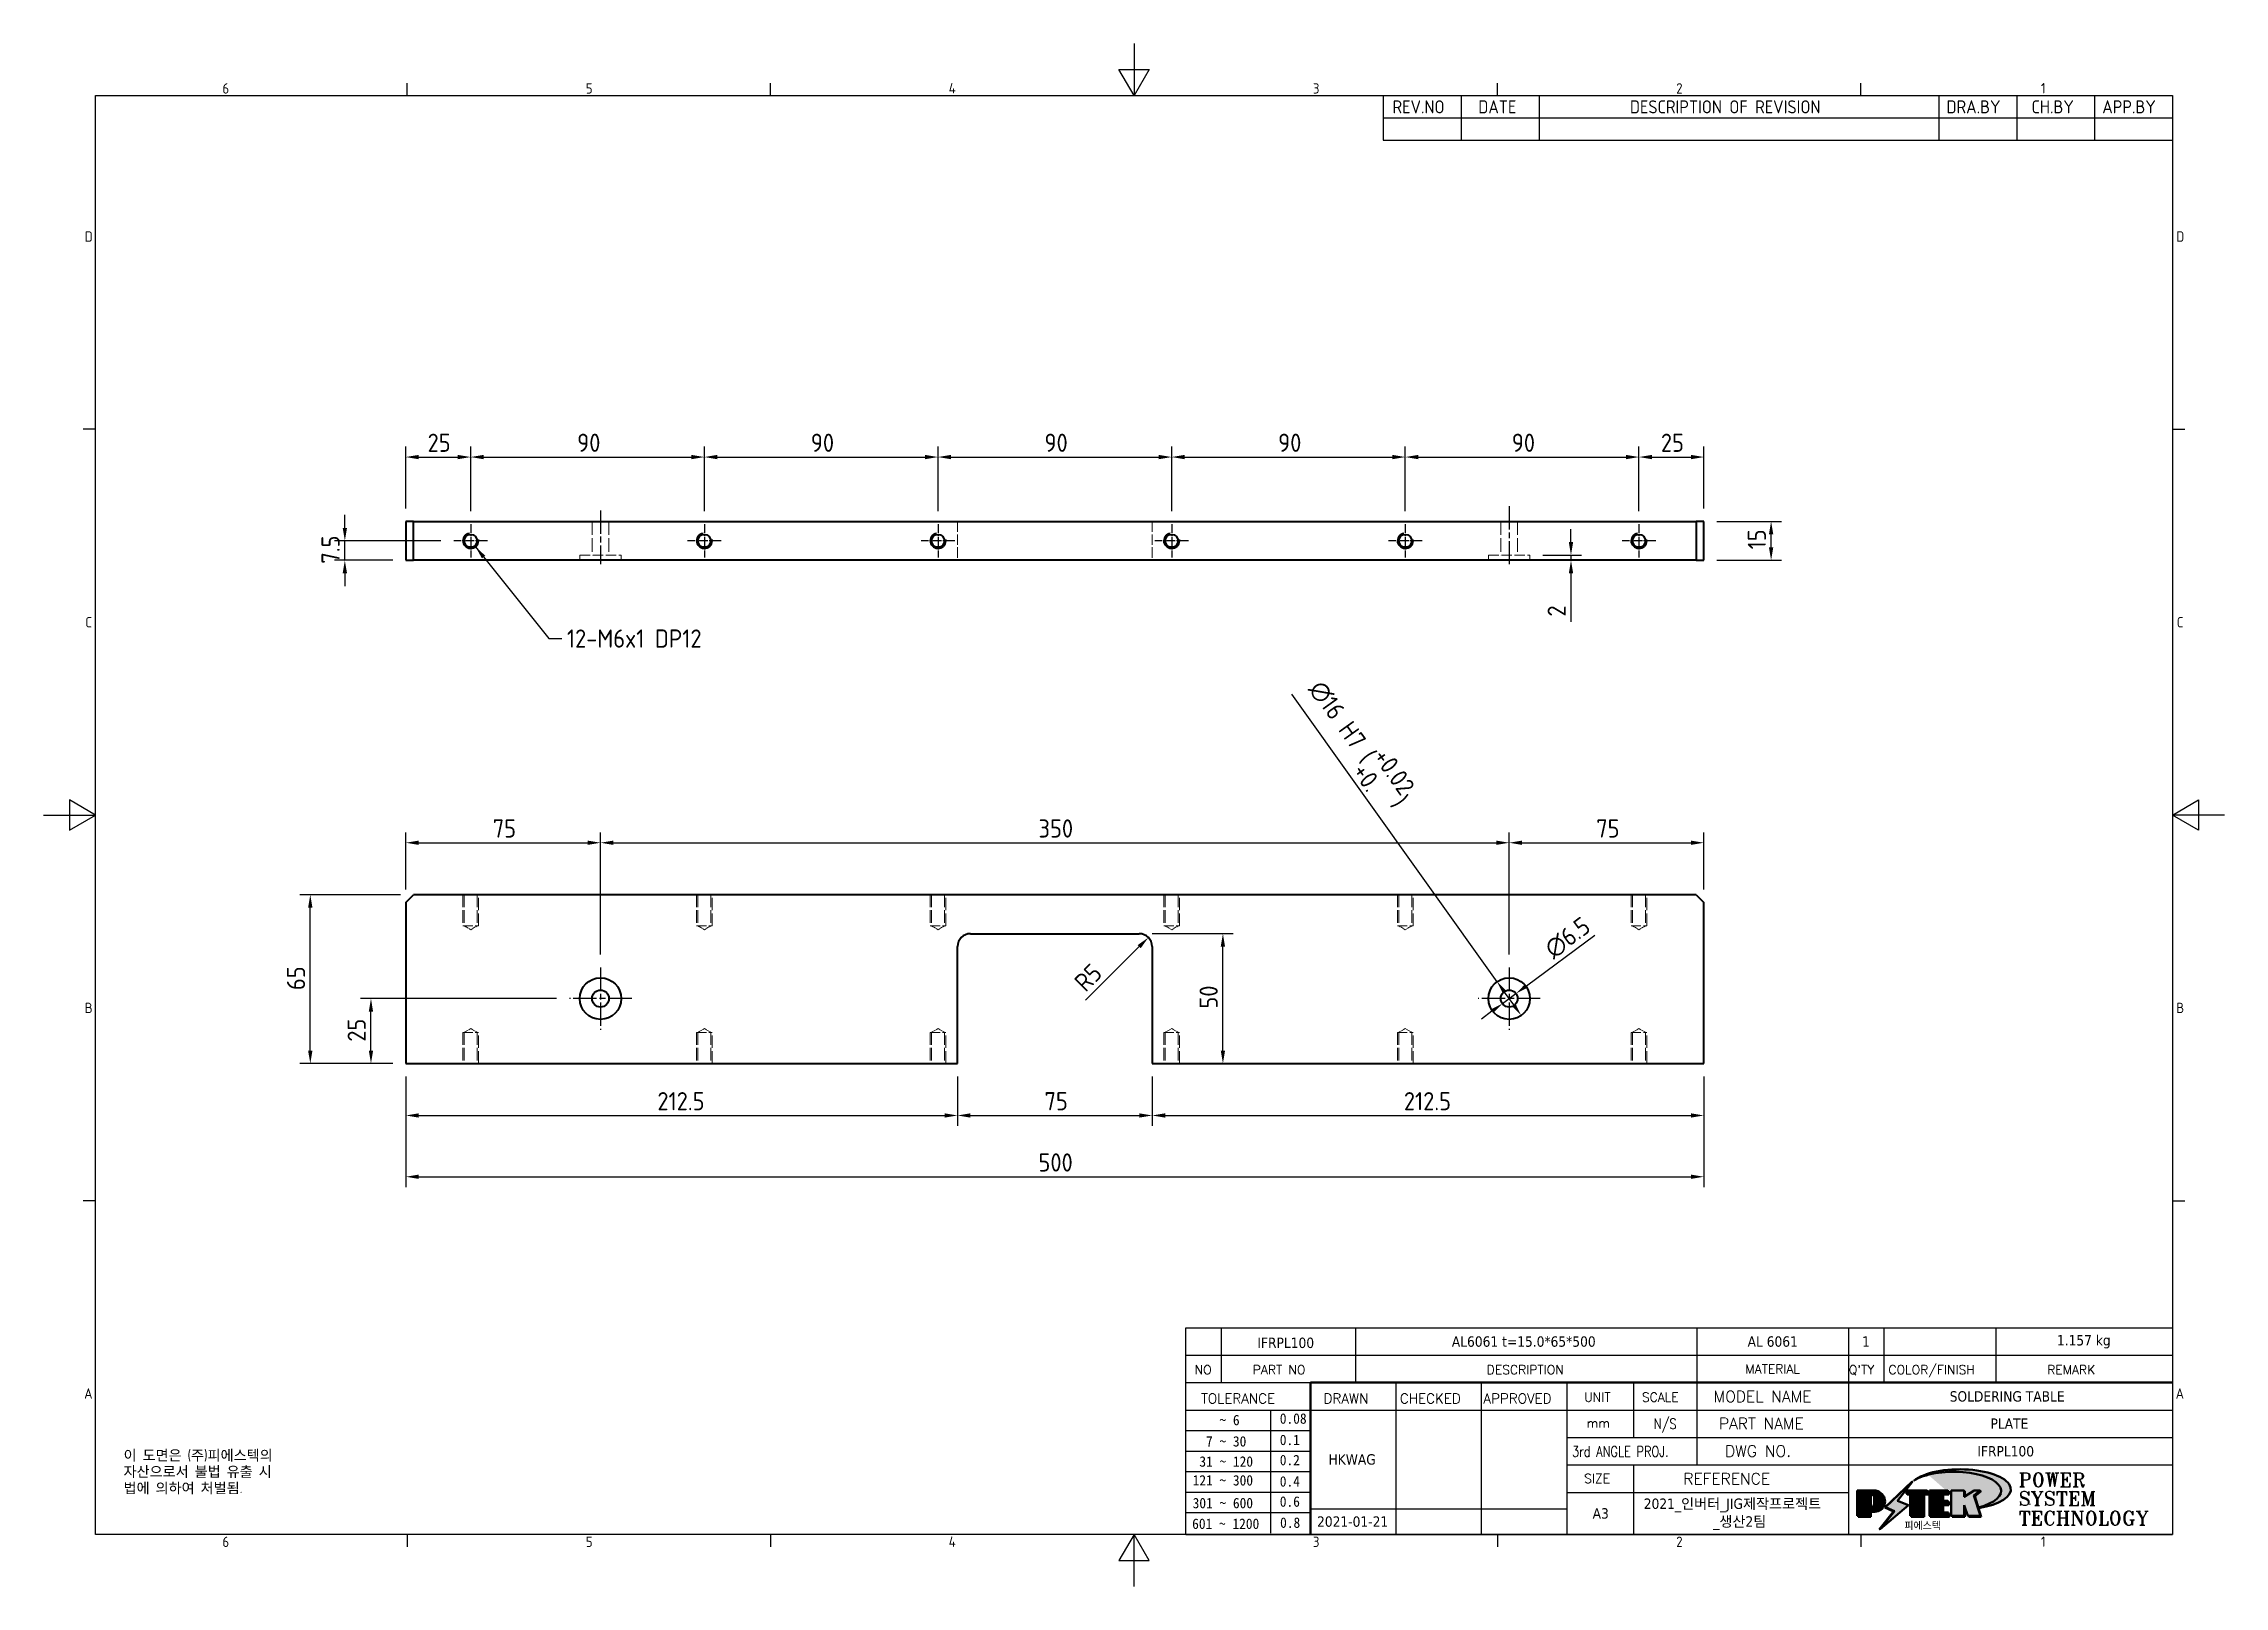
# Model space of a CAD drawing. Header units: millimetres. Extents: x 0 to 840, y 0 to 594.
import ezdxf
from ezdxf.enums import TextEntityAlignment as Align

# ---------------------------------------------------------------- set-up
doc = ezdxf.new("R2010")
doc.units = ezdxf.units.MM
doc.header["$LTSCALE"] = 2
doc.linetypes.add('CHAIN', pattern=[0.3543, 0.2362, -0.0295, 0.0591, -0.0295])
doc.linetypes.add('DASHED', pattern=[0.2067, 0.1654, -0.0413])
doc.layers.get('0').update_dxf_attribs({"color": 3, "lineweight": 25})
for name, color, linetype, lineweight in [('가려진 것(ISO)', 2, 'DASHED', 18), ('가시적인 것(ISO)', 3, 'Continuous', 40), ('가시적인 좁은 것(ISO)', 3, 'Continuous', 35), ('경계(ISO)', 7, 'Continuous', 25), ('기호(ISO)', 5, 'Continuous', 25), ('제목(ISO)', 5, 'Continuous', 50), ('중심 표식(ISO)', 1, 'Continuous', 25), ('중심선(ISO)', 1, 'Continuous', 25), ('치수(ISO)', 2, 'Continuous', 25), ('해치(ISO)', 7, 'Continuous', 18)]:
    doc.layers.add(name, color=color, linetype=linetype, lineweight=lineweight)
doc.styles.add('HAN_291', font='')
doc.styles.add('HAN_370', font='', dxfattribs={"width": 2})
doc.styles.add('ISO ProportionalPSTEK', font='isocp.shx')
doc.styles.add('RC_284', font='ROMANC.shx')
doc.styles.add('RC_287', font='ROMANC.shx')
doc.styles.add('RC_292', font='ROMANC.shx')
doc.styles.add('ROMANT_294', font='romant.shx')
doc.styles.add('문자 텍스트_PSTEK_POSCO', font='isocp.shx')
doc.styles.add('치수 텍스트_PSTEK_POSCO', font='isocp.shx')
doc.styles.add('텍스트 스타일198', font='tahoma.ttf')
doc.styles.add('텍스트 스타일333', font='ROMANC.shx', dxfattribs={"width": 0.8})
doc.styles.get('HAN_291').set_extended_font_data('GulimChe')
doc.styles.get('HAN_370').set_extended_font_data('GulimChe')
doc.dimstyles.new('치수_PSTEK_POSCO', dxfattribs={"dimscale": 2, "dimtxt": 3.5, "dimasz": 2.5, "dimexe": 2, "dimexo": 2.5, "dimgap": 1, "dimtad": 1, "dimrnd": 1e-08, "dimdsep": 46, "dimtxsty": '치수 텍스트_PSTEK_POSCO', "dimcen": 0.09, "dimdle": 10, "dimclrd": 7, "dimclre": 7, "dimclrt": 2, "dimadec": 1, "dimazin": 2, "dimtfac": 1, "dimtmove": 0, "dimatfit": 3, "dimfxl": 0, "dimtolj": 1, "dimlwd": -1, "dimlwe": -1, "dimarcsym": 0})
doc.dimstyles.new('치수_PSTEK_POSCO$7', dxfattribs={"dimscale": 2, "dimtxt": 3.5, "dimasz": 2.5, "dimexe": 2, "dimexo": 2.5, "dimgap": 1, "dimtad": 1, "dimrnd": 1e-08, "dimdsep": 46, "dimtxsty": '치수 텍스트_PSTEK_POSCO', "dimcen": 0.09, "dimdle": 10, "dimclrd": 7, "dimclre": 7, "dimclrt": 2, "dimadec": 1, "dimazin": 2, "dimtfac": 1, "dimtmove": 0, "dimatfit": 3, "dimfxl": 0, "dimtolj": 1, "dimlwd": -1, "dimlwe": -1, "dimarcsym": 0})

msp = doc.modelspace()

# ---------------------------------------------------------------- texts
at = {"layer": '기호(ISO)', "color": 2, "insert": (201.5628, 364.9443), "char_height": 7, "width": 62.079487, "attachment_point": 4, "line_spacing_factor": 0.6125, "style": '치수 텍스트_PSTEK_POSCO'}
msp.add_mtext('{12-M6x1 DP12}', dxfattribs=at)
at = {"layer": '기호(ISO)', "color": 7, "insert": (30.7893, 52.4565), "char_height": 4, "width": 102.480277, "attachment_point": 1, "line_spacing_factor": 0.944221, "style": '문자 텍스트_PSTEK_POSCO'}
msp.add_mtext('{이 도면은 (주)피에스텍의\\P자산으로서 불법 유출 시 \\P법에 의하여 처벌됨.}', dxfattribs=at)

# ---------------------------------------------------------------- blocks, each defined once
blk = doc.blocks.new('경계 Default Border')
at = {"layer": '경계(ISO)'}
for p, q in [((70, 287), (70, 289.4)), ((140, 287), (140, 289.4)), ((280, 287), (280, 289.4)), ((350, 287), (350, 289.4)), ((10, 222.75), (7.6, 222.75)), ((410, 222.75), (412.4, 222.75)), ((10, 74.25), (7.6, 74.25)), ((410, 74.25), (412.4, 74.25)), ((70, 10), (70, 7.6)), ((140, 10), (140, 7.6)), ((280, 10), (280, 7.6)), ((350, 10), (350, 7.6))]:
    blk.add_line(p, q, dxfattribs=at)
at = {"layer": '경계(ISO)', "flags": 128}
for points in [[(210, 297), (210, 287), (207.11, 292), (212.89, 292), (210, 287)], [(10, 10), (10, 287), (410, 287), (410, 10), (10, 10)], [(0, 148.5), (10, 148.5), (5, 151.39), (5, 145.61), (10, 148.5)], [(420, 148.5), (410, 148.5), (415, 151.39), (415, 145.61), (410, 148.5)], [(210, 0), (210, 10), (207.11, 5), (212.89, 5), (210, 10)]]:
    blk.add_lwpolyline(points, dxfattribs=at)
at = {"layer": '경계(ISO)', "color": 2, "char_height": 2, "attachment_point": 7, "style": '문자 텍스트_PSTEK_POSCO'}
for s, insert in [('6', (34.43, 287.38)), ('5', (104.43, 287.38)), ('4', (174.32, 287.4)), ('3', (244.45, 287.38)), ('2', (314.42, 287.38)), ('1', (384.66, 287.4)), ('D', (7.92, 258.86)), ('D', (410.72, 258.86)), ('C', (8.03, 184.61)), ('C', (410.83, 184.61)), ('B', (7.92, 110.36)), ('B', (410.72, 110.36)), ('A', (7.81, 36.12)), ('A', (410.61, 36.12)), ('6', (34.43, 7.58)), ('5', (104.43, 7.58)), ('4', (174.32, 7.6)), ('3', (244.45, 7.58)), ('2', (314.42, 7.58)), ('1', (384.66, 7.6))]:
    blk.add_mtext(s, dxfattribs=dict(at, insert=insert))
blk = doc.blocks.new('제목 블록 PSTEK')
for color, points in [(252, [(317.22, 17.06), (322.03, 21.63), (322.28, 21.94), (317.05, 16.98), (318.75, 16.19), (316, 12.72), (316.34, 13), (318.92, 16.27)]), (5, [(321.62, 17.42), (319.53, 18.25), (322.45, 22.02), (317.22, 17.06), (318.92, 16.27), (316.17, 12.8)]), (1, [(324.48, 19.61), (325.24, 19.61), (325.24, 20.26), (321.23, 20.26), (321.23, 19.61), (321.98, 19.61), (321.98, 15.34), (324.48, 15.34)]), (252, [(321.98, 19.61), (321.4, 19.61), (321.4, 19.46), (321.98, 19.46)]), (252, [(324.66, 19.46), (325.42, 19.46), (325.42, 20.11), (325.24, 20.11), (325.24, 19.61), (324.48, 19.61), (324.48, 15.34), (322.16, 15.34), (322.16, 15.19), (324.66, 15.19)]), (1, [(329.23, 20.26), (325.66, 20.26), (325.66, 15.34), (329.36, 15.34), (329.36, 15.99), (328.11, 15.99), (328.11, 17.56), (329.23, 17.56), (329.23, 18.26), (328.11, 18.26), (328.11, 19.61), (329.23, 19.61)]), (252, [(328.29, 19.46), (329.41, 19.46), (329.41, 20.11), (329.23, 20.11), (329.23, 19.61), (328.11, 19.61), (328.11, 18.26), (328.29, 18.26)]), (252, [(328.29, 17.42), (329.41, 17.42), (329.41, 18.11), (329.23, 18.11), (329.23, 17.56), (328.11, 17.56), (328.11, 15.99), (328.29, 15.99)]), (1, [(332.33, 20.26), (329.86, 20.26), (329.86, 15.34), (332.33, 15.34), (332.33, 17.43), (333.07, 15.34), (335.49, 15.34), (334.25, 19.31), (335.44, 20.26), (334.31, 20.26), (332.33, 19)]), (252, [(332.51, 16.93), (332.33, 17.43), (332.33, 15.34), (330.04, 15.34), (330.04, 15.19), (332.51, 15.19)]), (252, [(332.51, 20.11), (332.33, 20.11), (332.33, 19), (332.51, 19.11)]), (252, [(335.62, 20.11), (335.25, 20.11), (334.25, 19.31), (335.49, 15.34), (333.2, 15.34), (333.25, 15.19), (335.66, 15.19), (334.43, 19.16)]), (252, [(329.54, 15.85), (329.36, 15.85), (329.36, 15.34), (325.83, 15.34), (325.83, 15.19), (329.54, 15.19)])]:
    blk.add_hatch(color=color).paths.add_polyline_path(points)
h = blk.add_hatch(color=1)
edge = h.paths.add_edge_path(flags=0)
edge.add_line((314.22, 19.61), (314.22, 17))
edge.add_line((314.22, 17), (314.35, 17))
edge.add_arc((314.35, 17.65), 0.651, 270, 360)
edge.add_line((315, 17.65), (315, 18.96))
edge.add_arc((314.35, 18.96), 0.651, 0, 90)
edge.add_line((314.35, 19.61), (314.22, 19.61))
edge = h.paths.add_edge_path()
edge.add_arc((314.98, 18.29), 1.97, 270, 450)
edge.add_line((314.98, 20.26), (311.77, 20.26))
edge.add_line((311.77, 20.26), (311.77, 15.34))
edge.add_line((311.77, 15.34), (314.22, 15.34))
edge.add_line((314.22, 15.34), (314.22, 16.32))
edge.add_line((314.22, 16.32), (314.98, 16.32))
h = blk.add_hatch(color=252)
edge = h.paths.add_edge_path()
edge.add_arc((314.98, 18.29), 1.97, 270, 406.8279)
edge.add_arc((315.16, 18.14), 1.97, -90, 53.561, ccw=False)
edge.add_line((315.16, 16.17), (314.4, 16.17))
edge.add_line((314.4, 16.17), (314.4, 15.19))
edge.add_line((314.4, 15.19), (311.94, 15.19))
edge.add_line((311.94, 15.19), (311.94, 15.34))
edge.add_line((311.94, 15.34), (314.22, 15.34))
edge.add_line((314.22, 15.34), (314.22, 16.32))
edge.add_line((314.22, 16.32), (314.98, 16.32))
h = blk.add_hatch(color=252)
edge = h.paths.add_edge_path()
edge.add_line((314.4, 19.46), (314.53, 19.46))
edge.add_arc((314.53, 18.81), 0.651, 60.4189, 90, ccw=False)
edge.add_arc((314.35, 18.96), 0.651, 39.9699, 90)
edge.add_line((314.35, 19.61), (314.22, 19.61))
edge.add_line((314.22, 19.61), (314.22, 17))
edge.add_line((314.22, 17), (314.35, 17))
edge.add_arc((314.35, 17.65), 0.651, 270, 274.6931)
edge.add_line((314.4, 17), (314.4, 19.46))
at = {"layer": '해치(ISO)', "true_color": 0x27d1fc}
h = blk.add_hatch(color=140, dxfattribs=at)
edge = h.paths.add_edge_path()
edge.add_ellipse((330.37, 20.16), major_axis=(9.1, 0), ratio=0.40699, start_angle=301.3098, end_angle=507.7437)
edge.add_ellipse((331.53, 20.46), major_axis=(-9.82, 0), ratio=0.39426, start_angle=111.5121, end_angle=334.4703, ccw=False)
edge.add_line((335.14, 16.86), (335.1, 16.99))
at = {"color": 180}
for p, q in [((182.48, 11.79), (182.48, 51.57)), ((182.48, 51.57), (372.48, 51.57)), ((189.27, 51.57), (189.27, 41.01)), ((215.22, 41.01), (215.22, 51.57)), ((280.88, 51.57), (280.88, 41.01)), ((310.09, 51.57), (310.09, 41.01)), ((316.9, 51.57), (316.9, 41.01)), ((338.46, 51.57), (338.46, 41.01)), ((372.48, 51.57), (372.48, 11.79)), ((182.48, 46.29), (372.48, 46.29)), ((182.48, 41.01), (206.45, 41.01)), ((222.94, 11.79), (222.94, 41.01)), ((239.43, 11.79), (239.43, 41.01)), ((255.92, 11.79), (255.92, 41.01)), ((268.69, 41.01), (268.69, 30.45)), ((280.88, 41.01), (280.88, 25.17)), ((310.09, 41.01), (310.09, 11.79)), ((182.48, 35.73), (206.45, 35.73)), ((198.86, 12.03), (198.86, 35.73)), ((206.45, 35.73), (372.48, 35.73)), ((182.48, 31.78), (206.45, 31.78)), ((255.92, 30.45), (372.48, 30.45)), ((182.48, 27.83), (206.45, 27.83)), ((182.48, 23.88), (206.45, 23.88)), ((255.92, 25.17), (372.48, 25.17)), ((268.69, 25.17), (268.69, 11.79)), ((182.48, 19.93), (206.45, 19.93)), ((255.92, 19.89), (310.09, 19.89)), ((182.48, 15.98), (206.45, 15.98)), ((206.45, 16.74), (255.92, 16.74)), ((182.48, 11.79), (372.48, 11.79))]:
    blk.add_line(p, q, dxfattribs=at)
at = {"color": 7, "lineweight": 50}
for p, q in [((206.45, 11.79), (206.45, 41.01)), ((206.45, 41.01), (372.48, 41.01))]:
    blk.add_line(p, q, dxfattribs=at)
at = {"color": 7}
for p, q in [((322.28, 21.94), (317.05, 16.98)), ((322.45, 22.02), (317.22, 17.06)), ((317.22, 17.06), (322.03, 21.63)), ((319.53, 18.25), (322.45, 22.02)), ((322.03, 21.63), (322.28, 21.94)), ((314.98, 20.26), (311.77, 20.26)), ((311.77, 20.26), (311.77, 15.34)), ((314.98, 20.26), (311.77, 20.26)), ((311.77, 20.26), (311.77, 15.34)), ((314.22, 17), (314.22, 19.61)), ((314.22, 19.61), (314.35, 19.61)), ((314.35, 19.61), (314.22, 19.61)), ((314.22, 19.61), (314.22, 17)), ((314.22, 17), (314.22, 19.61)), ((314.22, 19.61), (314.35, 19.61)), ((314.35, 17), (314.22, 17)), ((314.22, 17), (314.35, 17)), ((314.35, 17), (314.22, 17)), ((314.4, 19.46), (314.53, 19.46)), ((314.4, 17), (314.4, 19.46)), ((315, 18.96), (315, 17.65)), ((315, 18.96), (315, 17.65)), ((316.17, 12.8), (321.62, 17.42)), ((317.05, 16.98), (318.75, 16.19)), ((318.92, 16.27), (317.22, 17.06)), ((317.22, 17.06), (318.92, 16.27)), ((321.62, 17.42), (319.53, 18.25)), ((325.24, 20.26), (321.23, 20.26)), ((321.23, 20.26), (321.23, 19.61)), ((325.24, 20.26), (321.23, 20.26)), ((321.23, 20.26), (321.23, 19.61)), ((321.23, 19.61), (321.98, 19.61)), ((321.23, 19.61), (321.98, 19.61)), ((321.4, 19.61), (321.4, 19.46)), ((321.98, 19.61), (321.4, 19.61)), ((321.4, 19.46), (321.98, 19.46)), ((321.98, 19.61), (321.98, 15.34)), ((321.98, 19.46), (321.98, 19.61)), ((321.98, 19.61), (321.98, 15.34)), ((324.48, 19.61), (325.24, 19.61)), ((324.48, 15.34), (324.48, 19.61)), ((325.24, 19.61), (324.48, 19.61)), ((324.48, 19.61), (324.48, 15.34)), ((324.48, 19.61), (325.24, 19.61)), ((324.48, 15.34), (324.48, 19.61)), ((324.66, 19.46), (325.42, 19.46)), ((324.66, 15.19), (324.66, 19.46)), ((325.24, 19.61), (325.24, 20.26)), ((325.24, 19.61), (325.24, 20.26)), ((325.42, 20.11), (325.24, 20.11)), ((325.24, 20.11), (325.24, 19.61)), ((325.42, 19.46), (325.42, 20.11)), ((329.23, 20.26), (325.66, 20.26)), ((325.66, 20.26), (325.66, 15.34)), ((325.66, 20.26), (325.66, 15.34)), ((329.23, 20.26), (325.66, 20.26)), ((328.11, 18.26), (328.11, 19.61)), ((328.11, 19.61), (329.23, 19.61)), ((329.23, 19.61), (328.11, 19.61)), ((328.11, 19.61), (328.11, 18.26)), ((328.11, 18.26), (328.11, 19.61)), ((328.11, 19.61), (329.23, 19.61)), ((329.23, 18.26), (328.11, 18.26)), ((328.11, 18.26), (328.29, 18.26)), ((329.23, 18.26), (328.11, 18.26)), ((328.11, 17.56), (329.23, 17.56)), ((328.11, 15.99), (328.11, 17.56)), ((329.23, 17.56), (328.11, 17.56)), ((328.11, 17.56), (328.11, 15.99)), ((328.11, 17.56), (329.23, 17.56)), ((328.11, 15.99), (328.11, 17.56)), ((328.29, 18.26), (328.29, 19.46)), ((328.29, 19.46), (329.41, 19.46)), ((328.29, 15.99), (328.29, 17.42)), ((328.29, 17.42), (329.41, 17.42)), ((329.23, 19.61), (329.23, 20.26)), ((329.23, 19.61), (329.23, 20.26)), ((329.41, 20.11), (329.23, 20.11)), ((329.23, 20.11), (329.23, 19.61)), ((329.23, 17.56), (329.23, 18.26)), ((329.23, 17.56), (329.23, 18.26)), ((329.41, 18.11), (329.23, 18.11)), ((329.23, 18.11), (329.23, 17.56)), ((329.41, 19.46), (329.41, 20.11)), ((329.41, 17.42), (329.41, 18.11)), ((332.33, 20.26), (329.86, 20.26)), ((329.86, 20.26), (329.86, 15.34)), ((329.86, 20.26), (329.86, 15.34)), ((332.33, 20.26), (329.86, 20.26)), ((334.31, 20.26), (332.33, 19)), ((332.33, 19), (332.33, 20.26)), ((334.31, 20.26), (332.33, 19)), ((332.33, 19), (332.33, 20.26)), ((332.51, 20.11), (332.33, 20.11)), ((332.33, 20.11), (332.33, 19)), ((332.33, 19), (332.51, 19.11)), ((332.33, 17.43), (333.07, 15.34)), ((332.33, 15.34), (332.33, 17.43)), ((332.51, 16.93), (332.33, 17.43)), ((332.33, 17.43), (332.33, 15.34)), ((332.33, 17.43), (333.07, 15.34)), ((332.33, 15.34), (332.33, 17.43)), ((332.51, 19.11), (332.51, 20.11)), ((332.51, 15.19), (332.51, 16.93)), ((334.25, 19.31), (335.44, 20.26)), ((334.25, 19.31), (335.44, 20.26)), ((335.25, 20.11), (334.25, 19.31)), ((335.49, 15.34), (334.25, 19.31)), ((334.25, 19.31), (335.49, 15.34)), ((335.49, 15.34), (334.25, 19.31)), ((335.44, 20.26), (334.31, 20.26)), ((335.44, 20.26), (334.31, 20.26)), ((334.43, 19.16), (335.62, 20.11)), ((335.66, 15.19), (334.43, 19.16)), ((335.62, 20.11), (335.25, 20.11)), ((345.04, 17.5), (344.99, 17.69)), ((311.77, 15.34), (314.22, 15.34)), ((311.77, 15.34), (314.22, 15.34)), ((314.22, 15.34), (311.94, 15.34)), ((311.94, 15.34), (311.94, 15.19)), ((311.94, 15.19), (314.4, 15.19)), ((314.22, 16.32), (314.98, 16.32)), ((314.22, 15.34), (314.22, 16.32)), ((314.98, 16.32), (314.22, 16.32)), ((314.22, 16.32), (314.22, 15.34)), ((314.22, 16.32), (314.98, 16.32)), ((314.22, 15.34), (314.22, 16.32)), ((314.4, 16.17), (315.16, 16.17)), ((314.4, 15.19), (314.4, 16.17)), ((318.75, 16.19), (316, 12.72)), ((316, 12.72), (316.34, 13)), ((318.92, 16.27), (316.17, 12.8)), ((316.34, 13), (318.92, 16.27)), ((321.98, 15.34), (324.48, 15.34)), ((321.98, 15.34), (324.48, 15.34)), ((324.48, 15.34), (322.16, 15.34)), ((322.16, 15.34), (322.16, 15.19)), ((322.16, 15.19), (324.66, 15.19)), ((325.66, 15.34), (329.36, 15.34)), ((325.66, 15.34), (329.36, 15.34)), ((329.36, 15.34), (325.83, 15.34)), ((325.83, 15.34), (325.83, 15.19)), ((325.83, 15.19), (329.54, 15.19)), ((329.36, 15.99), (328.11, 15.99)), ((328.11, 15.99), (328.29, 15.99)), ((329.36, 15.99), (328.11, 15.99)), ((329.36, 15.34), (329.36, 15.99)), ((329.36, 15.34), (329.36, 15.99)), ((329.54, 15.85), (329.36, 15.85)), ((329.36, 15.85), (329.36, 15.34)), ((329.54, 15.19), (329.54, 15.85)), ((329.86, 15.34), (332.33, 15.34)), ((329.86, 15.34), (332.33, 15.34)), ((332.33, 15.34), (330.04, 15.34)), ((330.04, 15.34), (330.04, 15.19)), ((330.04, 15.19), (332.51, 15.19)), ((333.07, 15.34), (335.49, 15.34)), ((333.07, 15.34), (335.49, 15.34)), ((335.49, 15.34), (333.2, 15.34)), ((333.2, 15.34), (333.25, 15.19)), ((333.25, 15.19), (335.66, 15.19))]:
    blk.add_line(p, q, dxfattribs=at)
at = {"color": 5}
for p, q in [((322.45, 22.02), (317.22, 17.06)), ((319.53, 18.25), (322.45, 22.02)), ((316.17, 12.8), (321.62, 17.42)), ((317.22, 17.06), (318.92, 16.27)), ((321.62, 17.42), (319.53, 18.25)), ((318.92, 16.27), (316.17, 12.8))]:
    blk.add_line(p, q, dxfattribs=at)
at = {"color": 1}
for p, q in [((314.98, 20.26), (311.77, 20.26)), ((311.77, 20.26), (311.77, 15.34)), ((314.22, 17), (314.22, 19.61)), ((314.22, 19.61), (314.35, 19.61)), ((314.35, 17), (314.22, 17)), ((315, 18.96), (315, 17.65)), ((325.24, 20.26), (321.23, 20.26)), ((321.23, 20.26), (321.23, 19.61)), ((321.23, 19.61), (321.98, 19.61)), ((321.98, 19.61), (321.98, 15.34)), ((324.48, 19.61), (325.24, 19.61)), ((324.48, 15.34), (324.48, 19.61)), ((325.24, 19.61), (325.24, 20.26)), ((329.23, 20.26), (325.66, 20.26)), ((325.66, 20.26), (325.66, 15.34)), ((328.11, 18.26), (328.11, 19.61)), ((328.11, 19.61), (329.23, 19.61)), ((329.23, 18.26), (328.11, 18.26)), ((328.11, 17.56), (329.23, 17.56)), ((328.11, 15.99), (328.11, 17.56)), ((329.23, 19.61), (329.23, 20.26)), ((329.23, 17.56), (329.23, 18.26)), ((332.33, 20.26), (329.86, 20.26)), ((329.86, 20.26), (329.86, 15.34)), ((334.31, 20.26), (332.33, 19)), ((332.33, 19), (332.33, 20.26)), ((332.33, 17.43), (333.07, 15.34)), ((332.33, 15.34), (332.33, 17.43)), ((334.25, 19.31), (335.44, 20.26)), ((335.49, 15.34), (334.25, 19.31)), ((335.44, 20.26), (334.31, 20.26)), ((311.77, 15.34), (314.22, 15.34)), ((314.22, 16.32), (314.98, 16.32)), ((314.22, 15.34), (314.22, 16.32)), ((321.98, 15.34), (324.48, 15.34)), ((325.66, 15.34), (329.36, 15.34)), ((329.36, 15.99), (328.11, 15.99)), ((329.36, 15.34), (329.36, 15.99)), ((329.86, 15.34), (332.33, 15.34)), ((333.07, 15.34), (335.49, 15.34))]:
    blk.add_line(p, q, dxfattribs=at)
at = {"color": 7}
for centre, radius, start, end in [((314.35, 18.96), 0.651, 0, 90), ((314.35, 18.96), 0.651, 39.9699, 90), ((314.35, 18.96), 0.651, 0, 90), ((314.35, 17.65), 0.651, 270, 0), ((314.35, 17.65), 0.651, 270, 0), ((314.35, 17.65), 0.651, 270, 274.6931), ((314.53, 18.81), 0.651, 60.4189, 90), ((314.98, 18.29), 1.97, 270, 90), ((314.98, 18.29), 1.97, 270, 90), ((314.98, 18.29), 1.97, 270, 46.8279), ((315.16, 18.14), 1.97, 270, 53.561)]:
    blk.add_arc(centre, radius, start, end, dxfattribs=at)
at = {"color": 1}
for centre, radius, start, end in [((314.35, 18.96), 0.651, 0, 90), ((314.35, 17.65), 0.651, 270, 0), ((314.98, 18.29), 1.97, 270, 90)]:
    blk.add_arc(centre, radius, start, end, dxfattribs=at)
at = {"layer": '제목(ISO)', "lineweight": 18}
blk.add_line((182.48, 35.73), (182.48, 11.79), dxfattribs=at)
at = {"layer": '제목(ISO)'}
for p, q in [((322.28, 21.94), (317.05, 16.98)), ((322.45, 22.02), (317.22, 17.06)), ((317.22, 17.06), (322.03, 21.63)), ((319.53, 18.25), (322.45, 22.02)), ((322.03, 21.63), (322.28, 21.94)), ((314.98, 20.26), (311.77, 20.26)), ((311.77, 20.26), (311.77, 15.34)), ((314.22, 17), (314.22, 19.61)), ((314.22, 19.61), (314.35, 19.61)), ((314.35, 19.61), (314.22, 19.61)), ((314.22, 19.61), (314.22, 17)), ((314.35, 17), (314.22, 17)), ((314.22, 17), (314.35, 17)), ((314.4, 19.46), (314.53, 19.46)), ((314.4, 17), (314.4, 19.46)), ((315, 18.96), (315, 17.65)), ((316.17, 12.8), (321.62, 17.42)), ((317.05, 16.98), (318.75, 16.19)), ((317.22, 17.06), (318.92, 16.27)), ((318.92, 16.27), (317.22, 17.06)), ((321.62, 17.42), (319.53, 18.25)), ((325.24, 20.26), (321.23, 20.26)), ((321.23, 20.26), (321.23, 19.61)), ((321.23, 19.61), (321.98, 19.61)), ((321.98, 19.61), (321.4, 19.61)), ((321.4, 19.61), (321.4, 19.46)), ((321.4, 19.46), (321.98, 19.46)), ((321.98, 19.61), (321.98, 15.34)), ((321.98, 19.46), (321.98, 19.61)), ((324.48, 19.61), (325.24, 19.61)), ((324.48, 15.34), (324.48, 19.61)), ((325.24, 19.61), (324.48, 19.61)), ((324.48, 19.61), (324.48, 15.34)), ((324.66, 19.46), (325.42, 19.46)), ((324.66, 15.19), (324.66, 19.46)), ((325.24, 19.61), (325.24, 20.26)), ((325.42, 20.11), (325.24, 20.11)), ((325.24, 20.11), (325.24, 19.61)), ((325.42, 19.46), (325.42, 20.11)), ((329.23, 20.26), (325.66, 20.26)), ((325.66, 20.26), (325.66, 15.34)), ((328.11, 18.26), (328.11, 19.61)), ((328.11, 19.61), (329.23, 19.61)), ((329.23, 19.61), (328.11, 19.61)), ((328.11, 19.61), (328.11, 18.26)), ((329.23, 18.26), (328.11, 18.26)), ((328.11, 18.26), (328.29, 18.26)), ((328.11, 15.99), (328.11, 17.56)), ((328.11, 17.56), (329.23, 17.56)), ((329.23, 17.56), (328.11, 17.56)), ((328.11, 17.56), (328.11, 15.99)), ((328.29, 19.46), (329.41, 19.46)), ((328.29, 18.26), (328.29, 19.46)), ((328.29, 17.42), (329.41, 17.42)), ((328.29, 15.99), (328.29, 17.42)), ((329.23, 19.61), (329.23, 20.26)), ((329.41, 20.11), (329.23, 20.11)), ((329.23, 20.11), (329.23, 19.61)), ((329.23, 17.56), (329.23, 18.26)), ((329.41, 18.11), (329.23, 18.11)), ((329.23, 18.11), (329.23, 17.56)), ((329.41, 19.46), (329.41, 20.11)), ((329.41, 17.42), (329.41, 18.11)), ((332.33, 20.26), (329.86, 20.26)), ((329.86, 20.26), (329.86, 15.34)), ((334.31, 20.26), (332.33, 19)), ((332.33, 19), (332.33, 20.26)), ((332.51, 20.11), (332.33, 20.11)), ((332.33, 20.11), (332.33, 19)), ((332.33, 19), (332.51, 19.11)), ((332.33, 15.34), (332.33, 17.43)), ((332.33, 17.43), (333.07, 15.34)), ((332.51, 16.93), (332.33, 17.43)), ((332.33, 17.43), (332.33, 15.34)), ((332.51, 19.11), (332.51, 20.11)), ((332.51, 15.19), (332.51, 16.93)), ((334.25, 19.31), (335.44, 20.26)), ((335.25, 20.11), (334.25, 19.31)), ((335.49, 15.34), (334.25, 19.31)), ((334.25, 19.31), (335.49, 15.34)), ((335.44, 20.26), (334.31, 20.26)), ((334.43, 19.16), (335.62, 20.11)), ((335.66, 15.19), (334.43, 19.16)), ((335.62, 20.11), (335.25, 20.11)), ((311.77, 15.34), (314.22, 15.34)), ((314.22, 15.34), (311.94, 15.34)), ((311.94, 15.34), (311.94, 15.19)), ((311.94, 15.19), (314.4, 15.19)), ((314.22, 15.34), (314.22, 16.32)), ((314.22, 16.32), (314.98, 16.32)), ((314.98, 16.32), (314.22, 16.32)), ((314.22, 16.32), (314.22, 15.34)), ((314.4, 15.19), (314.4, 16.17)), ((314.4, 16.17), (315.16, 16.17)), ((318.75, 16.19), (316, 12.72)), ((316, 12.72), (316.34, 13)), ((318.92, 16.27), (316.17, 12.8)), ((316.34, 13), (318.92, 16.27)), ((321.98, 15.34), (324.48, 15.34)), ((324.48, 15.34), (322.16, 15.34)), ((322.16, 15.34), (322.16, 15.19)), ((322.16, 15.19), (324.66, 15.19)), ((325.66, 15.34), (329.36, 15.34)), ((329.36, 15.34), (325.83, 15.34)), ((325.83, 15.34), (325.83, 15.19)), ((325.83, 15.19), (329.54, 15.19)), ((329.36, 15.99), (328.11, 15.99)), ((328.11, 15.99), (328.29, 15.99)), ((329.36, 15.34), (329.36, 15.99)), ((329.54, 15.85), (329.36, 15.85)), ((329.36, 15.85), (329.36, 15.34)), ((329.54, 15.19), (329.54, 15.85)), ((329.86, 15.34), (332.33, 15.34)), ((332.33, 15.34), (330.04, 15.34)), ((330.04, 15.34), (330.04, 15.19)), ((330.04, 15.19), (332.51, 15.19)), ((333.07, 15.34), (335.49, 15.34)), ((335.49, 15.34), (333.2, 15.34)), ((333.2, 15.34), (333.25, 15.19)), ((333.25, 15.19), (335.66, 15.19))]:
    blk.add_line(p, q, dxfattribs=at)
at = {"layer": '제목(ISO)', "color": 4}
blk.add_line((335.14, 16.86), (335.1, 16.99), dxfattribs=at)
at = {"layer": '제목(ISO)'}
for centre, radius, start, end in [((314.35, 18.96), 0.651, 0, 90), ((314.35, 18.96), 0.651, 39.9699, 90), ((314.35, 17.65), 0.651, 270, 0), ((314.35, 17.65), 0.651, 270, 274.6931), ((314.53, 18.81), 0.651, 60.4189, 90), ((314.98, 18.29), 1.97, 46.8279, 90), ((314.98, 18.29), 1.97, 270, 46.8279), ((314.98, 18.29), 1.97, 270, 46.8279), ((315.16, 18.14), 1.97, 270, 53.561)]:
    blk.add_arc(centre, radius, start, end, dxfattribs=at)
at = {"layer": '제목(ISO)', "color": 4}
for centre, major_axis, ratio, start_param, end_param in [((331.53, 20.46), (9.82, 0), 0.39426, 5.087845, 8.9792), ((330.37, 20.16), (9.1, 0), 0.40699, 5.258849, 8.861799)]:
    blk.add_ellipse(centre, major_axis=major_axis, ratio=ratio, start_param=start_param, end_param=end_param, dxfattribs=at)
at = {"color": 2}
for s, height, style, p in [('NO', 1.742, 'RC_284', (184.14, 42.62)), ('PART NO', 1.742, 'RC_284', (195.34, 42.62)), ('DESCRIPTION', 1.7424, 'RC_284', (240.4, 42.62)), ("Q'TY", 1.742, 'RC_284', (310.14, 42.62)), ('COLOR/FINISH', 1.7424, 'RC_284', (317.77, 42.62)), ('REMARK', 1.742, 'RC_284', (348.35, 42.62)), (' TOLERANCE', 1.9, 'RC_287', (184.09, 37.01)), ('DRAWN', 1.9, 'RC_287', (208.98, 37.01)), ('CHECKED', 1.9, 'RC_287', (223.69, 37.01)), ('APPROVED', 1.9, 'RC_287', (239.78, 37.01)), ('UNIT', 1.742, 'RC_284', (259.17, 37.34)), ('SCALE', 1.742, 'RC_284', (270.29, 37.34)), ('MODEL NAME', 2.178, 'RC_292', (284.1, 37.25)), ('    ~ 6', 2, 'HAN_291', (183.77, 32.82)), ('0.08', 2, 'HAN_291', (200.55, 33.1)), ('PART NAME', 2.178, 'RC_292', (285.14, 32.03)), ('  7 ~ 30', 2, 'HAN_291', (183.77, 28.71)), ('0.1', 2, 'HAN_291', (200.55, 28.99)), ('mm', 1.742, 'RC_284', (259.65, 32.35)), (' 31 ~ 120', 2, 'HAN_291', (183.77, 24.83)), ('0.2', 2, 'HAN_291', (200.55, 25.11)), (' DWG NO.', 2.178, 'RC_292', (284.81, 26.75)), ('121 ~ 300', 2, 'HAN_291', (183.77, 21.21)), ('0.4', 2, 'HAN_291', (200.55, 21)), ('SIZE', 1.742, 'RC_284', (259.17, 21.69)), ('REFERENCE', 2.178, 'RC_292', (278.27, 21.43)), ('301 ~ 600', 2, 'HAN_291', (183.77, 16.83)), ('0.6', 2, 'HAN_291', (200.55, 17.12)), ('601 ~ 1200', 2, 'HAN_291', (183.68, 12.85)), ('0.8', 2, 'HAN_291', (200.61, 13.06))]:
    blk.add_text(s, height=height, dxfattribs=dict(at, style=style)).set_placement(p)
at = {"color": 2, "style": 'RC_284'}
blk.add_text('MATERIAL', height=1.742, dxfattribs=at).set_placement((295.48, 43.65), align=Align.MIDDLE_CENTER)
at = {"color": 7, "style": '텍스트 스타일333', "width": 0.8}
blk.add_text('N/S', height=2, dxfattribs=at).set_placement((274.78, 33.09), align=Align.MIDDLE_CENTER)
at = {"color": 2, "style": '텍스트 스타일333', "width": 0.8}
blk.add_text('3rd ANGLE PROJ.', height=2, dxfattribs=at).set_placement((256.84, 26.76))
at = {"color": 7, "style": 'ROMANT_294'}
for s, p in [('POWER', (342.83, 20.97)), ('SYSTEM', (342.83, 17.33)), ('TECHNOLOGY', (342.83, 13.57))]:
    blk.add_text(s, height=2.7, dxfattribs=at).set_placement(p)
at = {"color": 7, "insert": (320.85, 14.21), "char_height": 1.4, "attachment_point": 1, "line_spacing_factor": 0.332, "style": 'HAN_370'}
blk.add_mtext('\\fHY견고딕|b0|i0;\\H1.4000;피에스텍', dxfattribs=at)
at = {"layer": '제목(ISO)', "color": 7, "style": '텍스트 스타일198'}
for tag, p in [('질량\\P3;_001', (350.21, 48.16)), ('부품_번호_001', (196.23, 47.68)), ('설명_001', (233.69, 47.92)), ('재질_001', (290.65, 47.93)), ("3._Q'TY_001", (312.71, 47.92)), ('1._MODEL_NAME_001', (329.57, 37.37)), ('제목_001', (337.44, 32.12)), ('설계자_001', (209.94, 25.23)), ('부품_번호_001', (334.89, 26.81)), ('시트_크기_001', (260.81, 14.84)), ('프로젝트_001', (270.65, 16.7)), ('작성_날짜_001', (207.73, 13.27)), ('프로젝트_002', (284.04, 13.28))]:
    blk.add_attdef(tag, p, '', height=2, dxfattribs=at)
for tag, p in [('4._COLOR', (327.68, 48.93)), ('점검자', (231.18, 26.23)), ('엔지니어링_승인자', (247.67, 26.23)), ('점검_날짜', (231.18, 14.27)), ('엔지니어링_승인_날짜', (247.67, 14.27))]:
    blk.add_attdef(tag, text='', height=2, dxfattribs=at).set_placement(p, align=Align.MIDDLE_CENTER)
blk = doc.blocks.new('리비전 내역')
at = {"layer": '기호(ISO)'}
for p, q in [((258, 287), (410, 287)), ((258, 287), (258, 282.72)), ((273, 287), (273, 282.72)), ((288, 287), (288, 282.72)), ((365, 287), (365, 282.72)), ((380, 287), (380, 282.72)), ((395, 287), (395, 282.72)), ((410, 287), (410, 282.72)), ((258, 282.72), (410, 282.72)), ((258, 282.72), (258, 278.44)), ((273, 282.72), (273, 278.44)), ((288, 282.72), (288, 278.44)), ((365, 282.72), (365, 278.44)), ((380, 282.72), (380, 278.44)), ((395, 282.72), (395, 278.44)), ((410, 282.72), (410, 278.44)), ((258, 278.44), (410, 278.44))]:
    blk.add_line(p, q, dxfattribs=at)
at = {"layer": '기호(ISO)', "color": 2, "char_height": 2.5, "attachment_point": 7, "style": 'ISO ProportionalPSTEK'}
for s, insert in [('REV.NO', (259.79, 283.58)), ('DATE', (276.31, 283.58)), ('DESCRIPTION OF REVISION', (305.51, 283.58)), ('DRA.BY', (366.48, 283.58)), ('CH.BY', (382.86, 283.58)), ('APP.BY', (396.48, 283.58))]:
    blk.add_mtext(s, dxfattribs=dict(at, insert=insert))
blk = doc.blocks.new('*D22')
at = {"layer": 'Defpoints', "color": 0, "transparency": 16777216}
for p in [(164.51, 434.82), (139.51, 410.06), (164.51, 409.02)]:
    blk.add_point(p, dxfattribs=at)
at = {"layer": '치수(ISO)', "color": 7, "transparency": 16777216}
for p, q in [((139.51, 415.06), (139.51, 438.82)), ((164.51, 414.02), (164.51, 438.82)), ((144.51, 434.82), (159.51, 434.82))]:
    blk.add_line(p, q, dxfattribs=at)
for points in [[(144.51, 435.65), (144.51, 433.98), (139.51, 434.82)], [(159.51, 435.65), (159.51, 433.98), (164.51, 434.82)]]:
    blk.add_solid(points, dxfattribs=at)
at = {"layer": '치수(ISO)', "color": 2, "transparency": 16777216, "insert": (147.91, 440.32), "char_height": 7, "attachment_point": 4, "style": '치수 텍스트_PSTEK_POSCO'}
blk.add_mtext('\\A1;25', dxfattribs=at)
blk = doc.blocks.new('*D23')
at = {"layer": 'Defpoints', "color": 0, "transparency": 16777216}
for p in [(254.51, 434.82), (164.51, 409.02), (254.51, 409.02)]:
    blk.add_point(p, dxfattribs=at)
at = {"layer": '치수(ISO)', "color": 7, "transparency": 16777216}
for p, q in [((164.51, 414.02), (164.51, 438.82)), ((254.51, 414.02), (254.51, 438.82)), ((169.51, 434.82), (249.51, 434.82))]:
    blk.add_line(p, q, dxfattribs=at)
for points in [[(169.51, 435.65), (169.51, 433.98), (164.51, 434.82)], [(249.51, 435.65), (249.51, 433.98), (254.51, 434.82)]]:
    blk.add_solid(points, dxfattribs=at)
at = {"layer": '치수(ISO)', "color": 2, "transparency": 16777216, "insert": (205.53, 440.32), "char_height": 7, "attachment_point": 4, "style": '치수 텍스트_PSTEK_POSCO'}
blk.add_mtext('\\A1;90', dxfattribs=at)
blk = doc.blocks.new('*D24')
at = {"layer": 'Defpoints', "color": 0, "transparency": 16777216}
for p in [(344.51, 434.82), (254.51, 409.02), (344.51, 409.02)]:
    blk.add_point(p, dxfattribs=at)
at = {"layer": '치수(ISO)', "color": 7, "transparency": 16777216}
for p, q in [((254.51, 414.02), (254.51, 438.82)), ((344.51, 414.02), (344.51, 438.82)), ((259.51, 434.82), (339.51, 434.82))]:
    blk.add_line(p, q, dxfattribs=at)
for points in [[(259.51, 435.65), (259.51, 433.98), (254.51, 434.82)], [(339.51, 435.65), (339.51, 433.98), (344.51, 434.82)]]:
    blk.add_solid(points, dxfattribs=at)
at = {"layer": '치수(ISO)', "color": 2, "transparency": 16777216, "insert": (295.53, 440.32), "char_height": 7, "attachment_point": 4, "style": '치수 텍스트_PSTEK_POSCO'}
blk.add_mtext('\\A1;90', dxfattribs=at)
blk = doc.blocks.new('*D25')
at = {"layer": 'Defpoints', "color": 0, "transparency": 16777216}
for p in [(434.51, 434.82), (344.51, 409.02), (434.51, 409.02)]:
    blk.add_point(p, dxfattribs=at)
at = {"layer": '치수(ISO)', "color": 7, "transparency": 16777216}
for p, q in [((344.51, 414.02), (344.51, 438.82)), ((434.51, 414.02), (434.51, 438.82)), ((349.51, 434.82), (429.51, 434.82))]:
    blk.add_line(p, q, dxfattribs=at)
for points in [[(349.51, 435.65), (349.51, 433.98), (344.51, 434.82)], [(429.51, 435.65), (429.51, 433.98), (434.51, 434.82)]]:
    blk.add_solid(points, dxfattribs=at)
at = {"layer": '치수(ISO)', "color": 2, "transparency": 16777216, "insert": (385.53, 440.32), "char_height": 7, "attachment_point": 4, "style": '치수 텍스트_PSTEK_POSCO'}
blk.add_mtext('\\A1;90', dxfattribs=at)
blk = doc.blocks.new('*D26')
at = {"layer": 'Defpoints', "color": 0, "transparency": 16777216}
for p in [(524.51, 434.82), (434.51, 409.02), (524.51, 409.02)]:
    blk.add_point(p, dxfattribs=at)
at = {"layer": '치수(ISO)', "color": 7, "transparency": 16777216}
for p, q in [((434.51, 414.02), (434.51, 438.82)), ((524.51, 414.02), (524.51, 438.82)), ((439.51, 434.82), (519.51, 434.82))]:
    blk.add_line(p, q, dxfattribs=at)
for points in [[(439.51, 435.65), (439.51, 433.98), (434.51, 434.82)], [(519.51, 435.65), (519.51, 433.98), (524.51, 434.82)]]:
    blk.add_solid(points, dxfattribs=at)
at = {"layer": '치수(ISO)', "color": 2, "transparency": 16777216, "insert": (475.53, 440.32), "char_height": 7, "attachment_point": 4, "style": '치수 텍스트_PSTEK_POSCO'}
blk.add_mtext('\\A1;90', dxfattribs=at)
blk = doc.blocks.new('*D27')
at = {"layer": 'Defpoints', "color": 0, "transparency": 16777216}
for p in [(614.51, 434.82), (524.51, 409.02), (614.51, 409.02)]:
    blk.add_point(p, dxfattribs=at)
at = {"layer": '치수(ISO)', "color": 7, "transparency": 16777216}
for p, q in [((524.51, 414.02), (524.51, 438.82)), ((614.51, 414.02), (614.51, 438.82)), ((529.51, 434.82), (609.51, 434.82))]:
    blk.add_line(p, q, dxfattribs=at)
for points in [[(529.51, 435.65), (529.51, 433.98), (524.51, 434.82)], [(609.51, 435.65), (609.51, 433.98), (614.51, 434.82)]]:
    blk.add_solid(points, dxfattribs=at)
at = {"layer": '치수(ISO)', "color": 2, "transparency": 16777216, "insert": (565.53, 440.32), "char_height": 7, "attachment_point": 4, "style": '치수 텍스트_PSTEK_POSCO'}
blk.add_mtext('\\A1;90', dxfattribs=at)
blk = doc.blocks.new('*D28')
at = {"layer": 'Defpoints', "color": 0, "transparency": 16777216}
for p in [(639.51, 434.82), (614.51, 409.02), (639.51, 410.06)]:
    blk.add_point(p, dxfattribs=at)
at = {"layer": '치수(ISO)', "color": 7, "transparency": 16777216}
for p, q in [((614.51, 414.02), (614.51, 438.82)), ((639.51, 415.06), (639.51, 438.82)), ((619.51, 434.82), (634.51, 434.82))]:
    blk.add_line(p, q, dxfattribs=at)
for points in [[(619.51, 435.65), (619.51, 433.98), (614.51, 434.82)], [(634.51, 435.65), (634.51, 433.98), (639.51, 434.82)]]:
    blk.add_solid(points, dxfattribs=at)
at = {"layer": '치수(ISO)', "color": 2, "transparency": 16777216, "insert": (622.95, 440.32), "char_height": 7, "attachment_point": 4, "style": '치수 텍스트_PSTEK_POSCO'}
blk.add_mtext('\\A1;25', dxfattribs=at)
blk = doc.blocks.new('*D29')
at = {"layer": 'Defpoints', "color": 0, "transparency": 16777216}
for p in [(116.03, 402.56), (139.51, 395.06), (158.05, 402.56)]:
    blk.add_point(p, dxfattribs=at)
at = {"layer": '치수(ISO)', "color": 7, "transparency": 16777216}
for p, q in [((116.03, 407.56), (116.03, 412.56)), ((153.05, 402.56), (112.03, 402.56)), ((134.51, 395.06), (112.03, 395.06)), ((116.03, 395.06), (116.03, 402.56)), ((116.03, 390.06), (116.03, 385.06))]:
    blk.add_line(p, q, dxfattribs=at)
for points in [[(115.2, 407.56), (116.87, 407.56), (116.03, 402.56)], [(115.2, 390.06), (116.87, 390.06), (116.03, 395.06)]]:
    blk.add_solid(points, dxfattribs=at)
at = {"layer": '치수(ISO)', "color": 2, "transparency": 16777216, "insert": (110.53, 393.77), "char_height": 7, "attachment_point": 4, "rotation": 90, "style": '치수 텍스트_PSTEK_POSCO'}
blk.add_mtext('\\A1;7.5', dxfattribs=at)
blk = doc.blocks.new('*D30')
at = {"layer": 'Defpoints', "color": 0, "transparency": 16777216}
for p in [(639.51, 410.06), (665.41, 410.06), (639.51, 395.06)]:
    blk.add_point(p, dxfattribs=at)
at = {"layer": '치수(ISO)', "color": 7, "transparency": 16777216}
for p, q in [((644.51, 410.06), (669.41, 410.06)), ((665.41, 400.06), (665.41, 405.06)), ((644.51, 395.06), (669.41, 395.06))]:
    blk.add_line(p, q, dxfattribs=at)
for points in [[(664.57, 405.06), (666.24, 405.06), (665.41, 410.06)], [(664.57, 400.06), (666.24, 400.06), (665.41, 395.06)]]:
    blk.add_solid(points, dxfattribs=at)
at = {"layer": '치수(ISO)', "color": 2, "transparency": 16777216, "insert": (659.91, 399.27), "char_height": 7, "attachment_point": 4, "rotation": 90, "style": '치수 텍스트_PSTEK_POSCO'}
blk.add_mtext('\\A1;15', dxfattribs=at)
blk = doc.blocks.new('*D31')
at = {"layer": 'Defpoints', "color": 0, "transparency": 16777216}
for p in [(139.51, 201.31), (352.01, 201.31), (352.01, 181.31)]:
    blk.add_point(p, dxfattribs=at)
at = {"layer": '치수(ISO)', "color": 7, "transparency": 16777216}
for p, q in [((139.51, 196.31), (139.51, 177.31)), ((352.01, 196.31), (352.01, 177.31)), ((144.51, 181.31), (347.01, 181.31))]:
    blk.add_line(p, q, dxfattribs=at)
for points in [[(144.51, 182.14), (144.51, 180.48), (139.51, 181.31)], [(347.01, 182.14), (347.01, 180.48), (352.01, 181.31)]]:
    blk.add_solid(points, dxfattribs=at)
at = {"layer": '치수(ISO)', "color": 2, "transparency": 16777216, "insert": (236.41, 186.81), "char_height": 7, "attachment_point": 4, "style": '치수 텍스트_PSTEK_POSCO'}
blk.add_mtext('\\A1;212.5', dxfattribs=at)
blk = doc.blocks.new('*D32')
at = {"layer": 'Defpoints', "color": 0, "transparency": 16777216}
for p in [(352.01, 201.31), (427.01, 201.31), (427.01, 181.31)]:
    blk.add_point(p, dxfattribs=at)
at = {"layer": '치수(ISO)', "color": 7, "transparency": 16777216}
for p, q in [((352.01, 196.31), (352.01, 177.31)), ((427.01, 196.31), (427.01, 177.31)), ((357.01, 181.31), (422.01, 181.31))]:
    blk.add_line(p, q, dxfattribs=at)
for points in [[(357.01, 182.14), (357.01, 180.48), (352.01, 181.31)], [(422.01, 182.14), (422.01, 180.48), (427.01, 181.31)]]:
    blk.add_solid(points, dxfattribs=at)
at = {"layer": '치수(ISO)', "color": 2, "transparency": 16777216, "insert": (385.53, 186.81), "char_height": 7, "attachment_point": 4, "style": '치수 텍스트_PSTEK_POSCO'}
blk.add_mtext('\\A1;75', dxfattribs=at)
blk = doc.blocks.new('*D33')
at = {"layer": 'Defpoints', "color": 0, "transparency": 16777216}
for p in [(427.01, 201.31), (639.51, 201.31), (639.51, 181.31)]:
    blk.add_point(p, dxfattribs=at)
at = {"layer": '치수(ISO)', "color": 7, "transparency": 16777216}
for p, q in [((427.01, 196.31), (427.01, 177.31)), ((639.51, 196.31), (639.51, 177.31)), ((432.01, 181.31), (634.51, 181.31))]:
    blk.add_line(p, q, dxfattribs=at)
for points in [[(432.01, 182.14), (432.01, 180.48), (427.01, 181.31)], [(634.51, 182.14), (634.51, 180.48), (639.51, 181.31)]]:
    blk.add_solid(points, dxfattribs=at)
at = {"layer": '치수(ISO)', "color": 2, "transparency": 16777216, "insert": (523.95, 186.81), "char_height": 7, "attachment_point": 4, "style": '치수 텍스트_PSTEK_POSCO'}
blk.add_mtext('\\A1;212.5', dxfattribs=at)
blk = doc.blocks.new('*D34')
at = {"layer": 'Defpoints', "color": 0, "transparency": 16777216}
for p in [(126.09, 226.31), (202.51, 226.31), (139.51, 201.31)]:
    blk.add_point(p, dxfattribs=at)
at = {"layer": '치수(ISO)', "color": 7, "transparency": 16777216}
for p, q in [((197.51, 226.31), (122.09, 226.31)), ((126.09, 206.31), (126.09, 221.31)), ((134.51, 201.31), (122.09, 201.31))]:
    blk.add_line(p, q, dxfattribs=at)
for points in [[(125.26, 221.31), (126.92, 221.31), (126.09, 226.31)], [(125.26, 206.31), (126.92, 206.31), (126.09, 201.31)]]:
    blk.add_solid(points, dxfattribs=at)
at = {"layer": '치수(ISO)', "color": 2, "transparency": 16777216, "insert": (120.59, 209.72), "char_height": 7, "attachment_point": 4, "rotation": 90, "style": '치수 텍스트_PSTEK_POSCO'}
blk.add_mtext('\\A1;25', dxfattribs=at)
blk = doc.blocks.new('*D35')
at = {"layer": 'Defpoints', "color": 0, "transparency": 16777216}
for p in [(214.51, 286.31), (139.51, 263.31), (214.51, 238.31)]:
    blk.add_point(p, dxfattribs=at)
at = {"layer": '치수(ISO)', "color": 7, "transparency": 16777216}
for p, q in [((139.51, 268.31), (139.51, 290.31)), ((144.51, 286.31), (209.51, 286.31)), ((214.51, 243.31), (214.51, 290.31))]:
    blk.add_line(p, q, dxfattribs=at)
for points in [[(144.51, 287.14), (144.51, 285.48), (139.51, 286.31)], [(209.51, 287.14), (209.51, 285.48), (214.51, 286.31)]]:
    blk.add_solid(points, dxfattribs=at)
at = {"layer": '치수(ISO)', "color": 2, "transparency": 16777216, "insert": (172.99, 291.81), "char_height": 7, "attachment_point": 4, "style": '치수 텍스트_PSTEK_POSCO'}
blk.add_mtext('\\A1;75', dxfattribs=at)
blk = doc.blocks.new('*D36')
at = {"layer": 'Defpoints', "color": 0, "transparency": 16777216}
for p in [(564.51, 286.31), (214.51, 238.31), (564.51, 238.31)]:
    blk.add_point(p, dxfattribs=at)
at = {"layer": '치수(ISO)', "color": 7, "transparency": 16777216}
for p, q in [((214.51, 243.31), (214.51, 290.31)), ((219.51, 286.31), (559.51, 286.31)), ((564.51, 243.31), (564.51, 290.31))]:
    blk.add_line(p, q, dxfattribs=at)
for points in [[(219.51, 287.14), (219.51, 285.48), (214.51, 286.31)], [(559.51, 287.14), (559.51, 285.48), (564.51, 286.31)]]:
    blk.add_solid(points, dxfattribs=at)
at = {"layer": '치수(ISO)', "color": 2, "transparency": 16777216, "insert": (383.23, 291.81), "char_height": 7, "attachment_point": 4, "style": '치수 텍스트_PSTEK_POSCO'}
blk.add_mtext('\\A1;350', dxfattribs=at)
blk = doc.blocks.new('*D37')
at = {"layer": 'Defpoints', "color": 0, "transparency": 16777216}
for p in [(639.51, 286.31), (639.51, 263.31), (564.51, 238.31)]:
    blk.add_point(p, dxfattribs=at)
at = {"layer": '치수(ISO)', "color": 7, "transparency": 16777216}
for p, q in [((564.51, 243.31), (564.51, 290.31)), ((569.51, 286.31), (634.51, 286.31)), ((639.51, 268.31), (639.51, 290.31))]:
    blk.add_line(p, q, dxfattribs=at)
for points in [[(569.51, 287.14), (569.51, 285.48), (564.51, 286.31)], [(634.51, 287.14), (634.51, 285.48), (639.51, 286.31)]]:
    blk.add_solid(points, dxfattribs=at)
at = {"layer": '치수(ISO)', "color": 2, "transparency": 16777216, "insert": (598.03, 291.81), "char_height": 7, "attachment_point": 4, "style": '치수 텍스트_PSTEK_POSCO'}
blk.add_mtext('\\A1;75', dxfattribs=at)
blk = doc.blocks.new('*D38')
at = {"layer": 'Defpoints', "color": 0, "transparency": 16777216}
for p in [(102.72, 266.31), (142.51, 266.31), (139.51, 201.31)]:
    blk.add_point(p, dxfattribs=at)
at = {"layer": '치수(ISO)', "color": 7, "transparency": 16777216}
for p, q in [((137.51, 266.31), (98.72, 266.31)), ((102.72, 206.31), (102.72, 261.31)), ((134.51, 201.31), (98.72, 201.31))]:
    blk.add_line(p, q, dxfattribs=at)
for points in [[(101.88, 261.31), (103.55, 261.31), (102.72, 266.31)], [(101.88, 206.31), (103.55, 206.31), (102.72, 201.31)]]:
    blk.add_solid(points, dxfattribs=at)
at = {"layer": '치수(ISO)', "color": 2, "transparency": 16777216, "insert": (97.22, 229.6), "char_height": 7, "attachment_point": 4, "rotation": 90, "style": '치수 텍스트_PSTEK_POSCO'}
blk.add_mtext('\\A1;65', dxfattribs=at)
blk = doc.blocks.new('*D39')
at = {"layer": 'Defpoints', "color": 0, "transparency": 16777216}
for p in [(559.86, 232.82), (569.16, 219.8)]:
    blk.add_point(p, dxfattribs=at)
at = {"layer": '치수(ISO)', "color": 7, "transparency": 16777216}
for p, q in [((559.86, 232.82), (480.83, 343.5)), ((566.25, 223.87), (562.77, 228.75))]:
    blk.add_line(p, q, dxfattribs=at)
for points in [[(563.44, 229.23), (562.09, 228.27), (559.86, 232.82)], [(566.93, 224.35), (565.57, 223.38), (569.16, 219.8)]]:
    blk.add_solid(points, dxfattribs=at)
at = {"layer": '치수(ISO)', "color": 2, "transparency": 16777216, "insert": (489.99, 347.58), "char_height": 7, "attachment_point": 4, "rotation": 305.52868, "style": '치수 텍스트_PSTEK_POSCO'}
blk.add_mtext('\\A1;∅16 H7 (\\S+0.02^ +0.;)', dxfattribs=at)
blk = doc.blocks.new('*D40')
at = {"layer": 'Defpoints', "color": 0, "transparency": 16777216}
for p in [(567.13, 228.24), (561.89, 224.38)]:
    blk.add_point(p, dxfattribs=at)
at = {"layer": '치수(ISO)', "color": 7, "transparency": 16777216}
for p, q in [((571.15, 231.21), (597.56, 250.69)), ((561.89, 224.38), (567.13, 228.24)), ((557.87, 221.41), (553.85, 218.44))]:
    blk.add_line(p, q, dxfattribs=at)
for points in [[(570.65, 231.88), (571.64, 230.54), (567.13, 228.24)], [(557.38, 222.08), (558.37, 220.74), (561.89, 224.38)]]:
    blk.add_solid(points, dxfattribs=at)
at = {"layer": '치수(ISO)', "color": 2, "transparency": 16777216, "insert": (579.5, 244.2), "char_height": 7, "attachment_point": 4, "rotation": 36.41695, "style": '치수 텍스트_PSTEK_POSCO'}
blk.add_mtext('\\A1;∅6.5', dxfattribs=at)
blk = doc.blocks.new('*D41')
at = {"layer": 'Defpoints', "color": 0, "transparency": 16777216}
for p in [(422.01, 251.31), (454.25, 251.31), (454.25, 201.31)]:
    blk.add_point(p, dxfattribs=at)
at = {"layer": '치수(ISO)', "color": 7, "transparency": 16777216}
for p, q in [((427.01, 251.31), (458.25, 251.31)), ((454.25, 206.31), (454.25, 246.31))]:
    blk.add_line(p, q, dxfattribs=at)
for points in [[(453.41, 246.31), (455.08, 246.31), (454.25, 251.31)], [(453.41, 206.31), (455.08, 206.31), (454.25, 201.31)]]:
    blk.add_solid(points, dxfattribs=at)
at = {"layer": '치수(ISO)', "color": 2, "transparency": 16777216, "insert": (448.75, 222.46), "char_height": 7, "attachment_point": 4, "rotation": 90, "style": '치수 텍스트_PSTEK_POSCO'}
blk.add_mtext('\\A1;50', dxfattribs=at)
blk = doc.blocks.new('*D42')
at = {"layer": 'Defpoints', "color": 0, "transparency": 16777216}
for p in [(422.01, 246.31), (425.55, 249.84)]:
    blk.add_point(p, dxfattribs=at)
at = {"layer": '치수(ISO)', "color": 7, "transparency": 16777216}
blk.add_line((401.36, 225.66), (422.01, 246.31), dxfattribs=at)
blk.add_solid([(421.42, 246.9), (422.6, 245.72), (425.55, 249.84)], dxfattribs=at)
at = {"layer": '치수(ISO)', "color": 2, "transparency": 16777216, "insert": (398.88, 230.96), "char_height": 7, "attachment_point": 4, "rotation": 45, "style": '치수 텍스트_PSTEK_POSCO'}
blk.add_mtext('\\A1;R5', dxfattribs=at)
blk = doc.blocks.new('*D43')
at = {"layer": 'Defpoints', "color": 0, "transparency": 16777216}
for p in [(139.51, 201.31), (639.51, 201.31), (639.51, 157.72)]:
    blk.add_point(p, dxfattribs=at)
at = {"layer": '치수(ISO)', "color": 7, "transparency": 16777216}
for p, q in [((139.51, 196.31), (139.51, 153.72)), ((639.51, 196.31), (639.51, 153.72)), ((144.51, 157.72), (634.51, 157.72))]:
    blk.add_line(p, q, dxfattribs=at)
for points in [[(144.51, 158.55), (144.51, 156.89), (139.51, 157.72)], [(634.51, 158.55), (634.51, 156.89), (639.51, 157.72)]]:
    blk.add_solid(points, dxfattribs=at)
at = {"layer": '치수(ISO)', "color": 2, "transparency": 16777216, "insert": (383.21, 163.22), "char_height": 7, "attachment_point": 4, "style": '치수 텍스트_PSTEK_POSCO'}
blk.add_mtext('\\A1;500', dxfattribs=at)
blk = doc.blocks.new('*D44')
at = {"layer": 'Defpoints', "color": 0, "transparency": 16777216}
for p in [(572.51, 397.06), (572.51, 395.06), (588.32, 395.06)]:
    blk.add_point(p, dxfattribs=at)
at = {"layer": '치수(ISO)', "color": 7, "transparency": 16777216}
for p, q in [((588.32, 402.06), (588.32, 407.06)), ((577.51, 397.06), (592.32, 397.06)), ((577.51, 395.06), (592.32, 395.06)), ((588.32, 397.06), (588.32, 395.06)), ((588.32, 390.06), (588.32, 371.4))]:
    blk.add_line(p, q, dxfattribs=at)
for points in [[(587.49, 402.06), (589.15, 402.06), (588.32, 397.06)], [(587.49, 390.06), (589.15, 390.06), (588.32, 395.06)]]:
    blk.add_solid(points, dxfattribs=at)
at = {"layer": '치수(ISO)', "color": 2, "transparency": 16777216, "insert": (582.82, 373.4), "char_height": 7, "attachment_point": 4, "rotation": 90, "style": '치수 텍스트_PSTEK_POSCO'}
blk.add_mtext('\\A1;2', dxfattribs=at)

# ---------------------------------------------------------------- dimensions: what is measured, and where the dimension line sits
at = {"layer": '치수(ISO)', "color": 7}
for base, p1, p2, angle, override, picture, middle in [((164.5099, 434.8162), (139.5099, 410.0617), (164.5099, 409.0202), 180, {"dimdec": 2, "dimtp": 0, "dimtm": 0, "dimtdec": 2, "dimtofl": 0, "dimatfit": 1}, '*D22', (151.9899, 434.8162)), ((254.5099, 434.8162), (164.5099, 409.0202), (254.5099, 409.0202), 180, {"dimdec": 2, "dimtp": 0, "dimtm": 0, "dimtdec": 2, "dimtofl": 0, "dimatfit": 1}, '*D23', (209.5299, 434.8162)), ((344.5099, 434.8162), (254.5099, 409.0202), (344.5099, 409.0202), 180, {"dimdec": 2, "dimtp": 0, "dimtm": 0, "dimtdec": 2, "dimtofl": 0, "dimatfit": 1}, '*D24', (299.5299, 434.8162)), ((434.5099, 434.8162), (344.5099, 409.0202), (434.5099, 409.0202), 180, {"dimdec": 2, "dimtp": 0, "dimtm": 0, "dimtdec": 2, "dimtofl": 0, "dimatfit": 1}, '*D25', (389.5299, 434.8162)), ((524.5099, 434.8162), (434.5099, 409.0202), (524.5099, 409.0202), 180, {"dimdec": 2, "dimtp": 0, "dimtm": 0, "dimtdec": 2, "dimtofl": 0, "dimatfit": 1}, '*D26', (479.5299, 434.8162)), ((614.5099, 434.8162), (524.5099, 409.0202), (614.5099, 409.0202), 180, {"dimdec": 2, "dimtp": 0, "dimtm": 0, "dimtdec": 2, "dimtofl": 0, "dimatfit": 1}, '*D27', (569.5299, 434.8162)), ((639.5099, 434.8162), (614.5099, 409.0202), (639.5099, 410.0617), 180, {"dimdec": 2, "dimtp": 0, "dimtm": 0, "dimtdec": 2, "dimtofl": 0, "dimatfit": 1}, '*D28', (627.0299, 434.8162)), ((116.0329, 402.5617), (139.5099, 395.0617), (158.0514, 402.5617), 90, {"dimdec": 2, "dimtp": 0, "dimtm": 0, "dimtdec": 2, "dimtofl": 1, "dimatfit": 1}, '*D29', (116.0329, 398.8117)), ((588.321, 395.0617), (572.5099, 397.0617), (572.5099, 395.0617), 90, {"dimdec": 2, "dimtp": 0, "dimtm": 0, "dimtdec": 2, "dimtofl": 1, "dimatfit": 1}, '*D44', (588.321, 375.0983)), ((665.407, 410.0617), (639.5099, 395.0617), (639.5099, 410.0617), 90, {"dimdec": 2, "dimtp": 0, "dimtm": 0, "dimtdec": 2, "dimtofl": 0, "dimatfit": 1}, '*D30', (665.407, 402.5617)), ((214.5099, 286.3088), (139.5099, 263.3088), (214.5099, 238.3088), 180, {"dimdec": 2, "dimtp": 0, "dimtm": 0, "dimtdec": 2, "dimtofl": 0, "dimatfit": 1}, '*D35', (176.9899, 286.3088)), ((564.5099, 286.3088), (214.5099, 238.3088), (564.5099, 238.3088), 180, {"dimdec": 2, "dimtp": 0, "dimtm": 0, "dimtdec": 2, "dimtofl": 0, "dimatfit": 1}, '*D36', (389.5299, 286.3088)), ((639.5099, 286.3088), (564.5099, 238.3088), (639.5099, 263.3088), 180, {"dimdec": 2, "dimtp": 0, "dimtm": 0, "dimtdec": 2, "dimtofl": 0, "dimatfit": 1}, '*D37', (602.0299, 286.3088)), ((102.7159, 266.3088), (139.5099, 201.3088), (142.5099, 266.3088), 270, {"dimdec": 2, "dimtp": 0, "dimtm": 0, "dimtdec": 2, "dimtofl": 0, "dimatfit": 1}, '*D38', (102.7159, 233.8088)), ((454.2477, 251.3088), (454.2477, 201.3088), (422.0099, 251.3088), 270, {"dimdec": 2, "dimse1": 1, "dimtp": 0, "dimtm": 0, "dimtdec": 2, "dimtofl": 0, "dimatfit": 1}, '*D41', (454.2477, 226.3088)), ((126.0901, 226.3088), (139.5099, 201.3088), (202.5099, 226.3088), 270, {"dimdec": 2, "dimtp": 0, "dimtm": 0, "dimtdec": 2, "dimtofl": 0, "dimatfit": 1}, '*D34', (126.0901, 213.8088)), ((352.0099, 181.3088), (139.5099, 201.3088), (352.0099, 201.3088), 180, {"dimdec": 2, "dimtp": 0, "dimtm": 0, "dimtdec": 2, "dimtofl": 0, "dimatfit": 1}, '*D31', (245.7399, 181.3088)), ((639.5099, 157.7208), (139.5099, 201.3088), (639.5099, 201.3088), 180, {"dimdec": 2, "dimtp": 0, "dimtm": 0, "dimtdec": 2, "dimtofl": 0, "dimatfit": 1}, '*D43', (389.5099, 157.7208)), ((427.0099, 181.3088), (352.0099, 201.3088), (427.0099, 201.3088), 180, {"dimdec": 2, "dimtp": 0, "dimtm": 0, "dimtdec": 2, "dimtofl": 0, "dimatfit": 1}, '*D32', (389.5299, 181.3088)), ((639.5099, 181.3088), (427.0099, 201.3088), (639.5099, 201.3088), 180, {"dimdec": 2, "dimtp": 0, "dimtm": 0, "dimtdec": 2, "dimtofl": 0, "dimatfit": 1}, '*D33', (533.2799, 181.3088))]:
    dim = msp.add_linear_dim(base=base, p1=p1, p2=p2, angle=angle, dimstyle='치수_PSTEK_POSCO', override=override, dxfattribs=at)
    dim.commit()
    dim.dimension.update_dxf_attribs({"geometry": picture, "text_midpoint": middle, "dimtype": 160})
dim = msp.add_diameter_dim_2p(p1=(569.1587, 219.7982), p2=(559.861, 232.8194), text='<> H7 (\\S+0.02^ +0.;)', dimstyle='치수_PSTEK_POSCO', override={"dimdec": 2, "dimlfac": 1, "dimtp": 0.018, "dimtm": 0, "dimtdec": 2, "dimatfit": 2}, dxfattribs=at)
dim.commit()
dim.dimension.update_dxf_attribs({"geometry": '*D39', "text_midpoint": (498.0782, 319.3441), "dimtype": 163})
dim = msp.add_diameter_dim_2p(p1=(561.8945, 224.3794), p2=(567.1252, 228.2382), dimstyle='치수_PSTEK_POSCO', override={"dimdec": 2, "dimlfac": 1, "dimtp": 0, "dimtm": 0, "dimtdec": 2, "dimatfit": 2}, dxfattribs=at)
dim.commit()
dim.dimension.update_dxf_attribs({"geometry": '*D40', "text_midpoint": (589.3551, 244.6376), "dimtype": 163})
dim = msp.add_radius_dim(center=(422.0099, 246.3088), mpoint=(425.5454, 249.8443), dimstyle='치수_PSTEK_POSCO', override={"dimdec": 2, "dimcen": 0, "dimtp": 0, "dimtm": 0, "dimtdec": 2, "dimtofl": 0}, dxfattribs=at)
dim.commit()
dim.dimension.update_dxf_attribs({"geometry": '*D42', "text_midpoint": (405.8428, 230.1418), "dimtype": 164})

# ---------------------------------------------------------------- linework, layer by layer
at = {"layer": '가려진 것(ISO)', "ltscale": 15.72327}
for p, q in [((211.2599, 410.0617), (211.2599, 397.0617)), ((217.7599, 410.0617), (217.7599, 397.0617)), ((561.2599, 410.0617), (561.2599, 397.0617)), ((567.7599, 410.0617), (567.7599, 397.0617))]:
    msp.add_line(p, q, dxfattribs=at)
at = {"layer": '가려진 것(ISO)', "ltscale": 12.094824}
for p, q in [((352.0099, 410.0617), (352.0099, 395.0617)), ((427.0099, 410.0617), (427.0099, 395.0617))]:
    msp.add_line(p, q, dxfattribs=at)
at = {"layer": '가려진 것(ISO)', "ltscale": 12.159042}
for p, q in [((206.5099, 397.0617), (222.5099, 397.0617)), ((556.5099, 397.0617), (572.5099, 397.0617))]:
    msp.add_line(p, q, dxfattribs=at)
at = {"layer": '가려진 것(ISO)', "ltscale": 1.904597}
for p, q in [((206.5099, 397.0617), (206.5099, 395.0617)), ((222.5099, 397.0617), (222.5099, 395.0617)), ((556.5099, 397.0617), (556.5099, 395.0617)), ((572.5099, 397.0617), (572.5099, 395.0617))]:
    msp.add_line(p, q, dxfattribs=at)
at = {"layer": '가려진 것(ISO)', "ltscale": 14.513788}
for p, q in [((161.5099, 266.3088), (161.5099, 254.3088)), ((162.0514, 266.3088), (162.0514, 254.3088)), ((166.9684, 266.3088), (166.9684, 254.3088)), ((167.5099, 254.3088), (167.5099, 266.3088)), ((251.5099, 266.3088), (251.5099, 254.3088)), ((252.0514, 266.3088), (252.0514, 254.3088)), ((256.9684, 266.3088), (256.9684, 254.3088)), ((257.5099, 254.3088), (257.5099, 266.3088)), ((341.5099, 266.3088), (341.5099, 254.3088)), ((342.0514, 266.3088), (342.0514, 254.3088)), ((346.9684, 266.3088), (346.9684, 254.3088)), ((347.5099, 254.3088), (347.5099, 266.3088)), ((431.5099, 266.3088), (431.5099, 254.3088)), ((432.0514, 266.3088), (432.0514, 254.3088)), ((436.9684, 266.3088), (436.9684, 254.3088)), ((437.5099, 254.3088), (437.5099, 266.3088)), ((521.5099, 266.3088), (521.5099, 254.3088)), ((522.0514, 266.3088), (522.0514, 254.3088)), ((526.9684, 266.3088), (526.9684, 254.3088)), ((527.5099, 254.3088), (527.5099, 266.3088)), ((611.5099, 266.3088), (611.5099, 254.3088)), ((612.0514, 266.3088), (612.0514, 254.3088)), ((616.9684, 266.3088), (616.9684, 254.3088)), ((617.5099, 254.3088), (617.5099, 266.3088)), ((161.5099, 213.3088), (161.5099, 201.3088)), ((162.0514, 213.3088), (162.0514, 201.3088)), ((166.9684, 213.3088), (166.9684, 201.3088)), ((167.5099, 201.3088), (167.5099, 213.3088)), ((251.5099, 213.3088), (251.5099, 201.3088)), ((252.0514, 213.3088), (252.0514, 201.3088)), ((256.9684, 213.3088), (256.9684, 201.3088)), ((257.5099, 201.3088), (257.5099, 213.3088)), ((341.5099, 213.3088), (341.5099, 201.3088)), ((342.0514, 213.3088), (342.0514, 201.3088)), ((346.9684, 213.3088), (346.9684, 201.3088)), ((347.5099, 201.3088), (347.5099, 213.3088)), ((431.5099, 213.3088), (431.5099, 201.3088)), ((432.0514, 213.3088), (432.0514, 201.3088)), ((436.9684, 213.3088), (436.9684, 201.3088)), ((437.5099, 201.3088), (437.5099, 213.3088)), ((521.5099, 213.3088), (521.5099, 201.3088)), ((522.0514, 213.3088), (522.0514, 201.3088)), ((526.9684, 213.3088), (526.9684, 201.3088)), ((527.5099, 201.3088), (527.5099, 213.3088)), ((611.5099, 213.3088), (611.5099, 201.3088)), ((612.0514, 213.3088), (612.0514, 201.3088)), ((616.9684, 213.3088), (616.9684, 201.3088)), ((617.5099, 201.3088), (617.5099, 213.3088))]:
    msp.add_line(p, q, dxfattribs=at)
at = {"layer": '가려진 것(ISO)', "ltscale": 11.399102}
for p, q in [((161.5099, 254.3088), (167.5099, 254.3088)), ((251.5099, 254.3088), (257.5099, 254.3088)), ((341.5099, 254.3088), (347.5099, 254.3088)), ((431.5099, 254.3088), (437.5099, 254.3088)), ((521.5099, 254.3088), (527.5099, 254.3088)), ((611.5099, 254.3088), (617.5099, 254.3088)), ((161.5099, 213.3088), (167.5099, 213.3088)), ((251.5099, 213.3088), (257.5099, 213.3088)), ((341.5099, 213.3088), (347.5099, 213.3088)), ((431.5099, 213.3088), (437.5099, 213.3088)), ((521.5099, 213.3088), (527.5099, 213.3088)), ((611.5099, 213.3088), (617.5099, 213.3088))]:
    msp.add_line(p, q, dxfattribs=at)
at = {"layer": '가려진 것(ISO)', "ltscale": 2.731395}
for p, q in [((164.5099, 252.8316), (162.0514, 254.3088)), ((164.5099, 252.8316), (166.9684, 254.3088)), ((254.5099, 252.8316), (252.0514, 254.3088)), ((254.5099, 252.8316), (256.9684, 254.3088)), ((344.5099, 252.8316), (342.0514, 254.3088)), ((344.5099, 252.8316), (346.9684, 254.3088)), ((434.5099, 252.8316), (432.0514, 254.3088)), ((434.5099, 252.8316), (436.9684, 254.3088)), ((524.5099, 252.8316), (522.0514, 254.3088)), ((524.5099, 252.8316), (526.9684, 254.3088)), ((614.5099, 252.8316), (612.0514, 254.3088)), ((614.5099, 252.8316), (616.9684, 254.3088)), ((164.5099, 214.786), (162.0514, 213.3088)), ((164.5099, 214.786), (166.9684, 213.3088)), ((254.5099, 214.786), (252.0514, 213.3088)), ((254.5099, 214.786), (256.9684, 213.3088)), ((344.5099, 214.786), (342.0514, 213.3088)), ((344.5099, 214.786), (346.9684, 213.3088)), ((434.5099, 214.786), (432.0514, 213.3088)), ((434.5099, 214.786), (436.9684, 213.3088)), ((524.5099, 214.786), (522.0514, 213.3088)), ((524.5099, 214.786), (526.9684, 213.3088)), ((614.5099, 214.786), (612.0514, 213.3088)), ((614.5099, 214.786), (616.9684, 213.3088))]:
    msp.add_line(p, q, dxfattribs=at)
at = {"layer": '가시적인 것(ISO)'}
for p, q in [((142.5099, 410.0617), (139.5099, 410.0617)), ((139.5099, 410.0617), (139.5099, 395.0617)), ((142.5099, 395.0617), (142.5099, 410.0617)), ((142.5099, 410.0617), (636.5099, 410.0617)), ((639.5099, 410.0617), (636.5099, 410.0617)), ((636.5099, 410.0617), (636.5099, 395.0617)), ((639.5099, 395.0617), (639.5099, 410.0617)), ((139.5099, 395.0617), (142.5099, 395.0617)), ((636.5099, 395.0617), (142.5099, 395.0617)), ((636.5099, 395.0617), (639.5099, 395.0617)), ((139.5099, 263.3088), (142.5099, 266.3088)), ((139.5099, 263.3088), (139.5099, 201.3088)), ((636.5099, 266.3088), (142.5099, 266.3088)), ((636.5099, 266.3088), (639.5099, 263.3088)), ((639.5099, 201.3088), (639.5099, 263.3088)), ((352.0099, 201.3088), (352.0099, 246.3088)), ((357.0099, 251.3088), (422.0099, 251.3088)), ((427.0099, 246.3088), (427.0099, 201.3088)), ((139.5099, 201.3088), (352.0099, 201.3088)), ((427.0099, 201.3088), (639.5099, 201.3088))]:
    msp.add_line(p, q, dxfattribs=at)
for centre, radius in [((164.5099, 402.5617), 2.4585), ((254.5099, 402.5617), 2.4585), ((344.5099, 402.5617), 2.4585), ((434.5099, 402.5617), 2.4585), ((524.5099, 402.5617), 2.4585), ((614.5099, 402.5617), 2.4585), ((214.5099, 226.3088), 8), ((214.5099, 226.3088), 3.25), ((564.5099, 226.3088), 8), ((564.5099, 226.3088), 3.25)]:
    msp.add_circle(centre, radius, dxfattribs=at)
for centre, start, end in [((357.0099, 246.3088), 90, 180), ((422.0099, 246.3088), 0, 90)]:
    msp.add_arc(centre, 5, start, end, dxfattribs=at)
at = {"layer": '가시적인 좁은 것(ISO)'}
for centre in [(164.5099, 402.5617), (254.5099, 402.5617), (344.5099, 402.5617), (434.5099, 402.5617), (524.5099, 402.5617), (614.5099, 402.5617)]:
    msp.add_arc(centre, 3, 100, 10, dxfattribs=at)
at = {"layer": '중심 표식(ISO)', "linetype": 'CHAIN', "ltscale": 7.176633}
for p, q in [((164.5099, 409.0202), (164.5099, 396.1032)), ((254.5099, 409.0202), (254.5099, 396.1032)), ((344.5099, 409.0202), (344.5099, 396.1032)), ((434.5099, 409.0202), (434.5099, 396.1032)), ((524.5099, 409.0202), (524.5099, 396.1032)), ((614.5099, 409.0202), (614.5099, 396.1032)), ((170.9684, 402.5617), (158.0514, 402.5617)), ((260.9684, 402.5617), (248.0514, 402.5617)), ((350.9684, 402.5617), (338.0514, 402.5617)), ((440.9684, 402.5617), (428.0514, 402.5617)), ((530.9684, 402.5617), (518.0514, 402.5617)), ((620.9684, 402.5617), (608.0514, 402.5617))]:
    msp.add_line(p, q, dxfattribs=at)
at = {"layer": '중심 표식(ISO)', "linetype": 'CHAIN', "ltscale": 19.051651}
for p, q in [((214.5099, 238.3088), (214.5099, 214.3088)), ((564.5099, 238.3088), (564.5099, 214.3088)), ((226.5099, 226.3088), (202.5099, 226.3088)), ((576.5099, 226.3088), (552.5099, 226.3088))]:
    msp.add_line(p, q, dxfattribs=at)
at = {"layer": '중심선(ISO)', "linetype": 'CHAIN', "ltscale": 19.051651}
for p, q in [((214.5099, 414.2929), (214.5099, 393.5617)), ((564.5099, 415.9537), (564.5099, 393.5617))]:
    msp.add_line(p, q, dxfattribs=at)

# ---------------------------------------------------------------- block references
at = {"xscale": 2, "yscale": 2, "zscale": 2}
msp.add_blockref('경계 Default Border', (0, 0), dxfattribs=at)
ref = msp.add_blockref('제목 블록 PSTEK', (75.0484, -3.582), dxfattribs=dict(xscale=2, yscale=2, zscale=2))
ref.add_attrib('설계자_001', 'HKWAG', (494.9276, 46.8869), dxfattribs={"layer": '제목(ISO)', "color": 7, "height": 4, "style": '텍스트 스타일198'})
ref.add_attrib('프로젝트_001', '2021_인버터_JIG제작프로젝트', (616.3495, 29.8279), dxfattribs={"layer": '제목(ISO)', "color": 7, "height": 4, "style": '텍스트 스타일198'})
ref.add_attrib('시트_크기_001', 'A3', (596.6626, 26.0942), dxfattribs={"layer": '제목(ISO)', "color": 7, "height": 4, "style": '텍스트 스타일198'})
ref.add_attrib("3._Q'TY_001", '1', (700.4588, 92.2618), dxfattribs={"layer": '제목(ISO)', "color": 7, "height": 4, "style": '텍스트 스타일198'})
ref.add_attrib('작성_날짜_001', '2021-01-21', (490.5045, 22.95), dxfattribs={"layer": '제목(ISO)', "color": 7, "height": 4, "style": '텍스트 스타일198'})
ref.add_attrib('재질_001', 'AL 6061', (656.3509, 92.2698), dxfattribs={"layer": '제목(ISO)', "color": 7, "height": 4, "style": '텍스트 스타일198'})
ref.add_attrib('부품_번호_001', 'IFRPL100', (744.8315, 50.0298), dxfattribs={"layer": '제목(ISO)', "color": 7, "height": 4, "style": '텍스트 스타일198'})
ref.add_attrib('1._MODEL_NAME_001', 'SOLDERING TABLE', (734.1918, 71.1485), dxfattribs={"layer": '제목(ISO)', "color": 7, "height": 4, "style": '텍스트 스타일198'})
ref.add_attrib('질량\\P3;_001', '1.157 kg', (775.4656, 92.7467), dxfattribs={"layer": '제목(ISO)', "color": 7, "height": 4, "style": '텍스트 스타일198'})
ref.add_attrib('설명_001', 'AL6061 t=15.0*65*500', (542.4226, 92.2643), dxfattribs={"layer": '제목(ISO)', "color": 7, "height": 4, "style": '텍스트 스타일198'})
ref.add_attrib('부품_번호_001', 'IFRPL100', (467.513, 91.7794), dxfattribs={"layer": '제목(ISO)', "color": 7, "height": 4, "style": '텍스트 스타일198'})
ref.add_attrib('제목_001', 'PLATE', (749.9222, 60.6607), dxfattribs={"layer": '제목(ISO)', "color": 7, "height": 4, "style": '텍스트 스타일198'})
ref.add_attrib('프로젝트_002', '_생산2팀', (643.1285, 22.9801), dxfattribs={"layer": '제목(ISO)', "color": 7, "height": 4, "style": '텍스트 스타일198'})
at = {"layer": '기호(ISO)', "xscale": 2, "yscale": 2, "zscale": 2}
msp.add_blockref('리비전 내역', (0, 0), dxfattribs=at)

msp.set_redraw_order([(e.dxf.handle, doc.entitydb.next_handle()) for e in msp.query("TEXT MTEXT ATTDEF DIMENSION ARC_DIMENSION")])  # texts and dimensions are drawn at this point

# ---------------------------------------------------------------- leaders
at = {"layer": '기호(ISO)', "color": 7, "annotation_type": 0, "has_hookline": 1, "hookline_direction": 0, "text_width": 53.6204}
msp.add_leader([(166.38, 400.2159), (194.5628, 364.9443), (199.5628, 364.9443)], dimstyle='치수_PSTEK_POSCO$7', override={"dimtad": 0}, dxfattribs=at)

doc.saveas('drawing.dxf')
